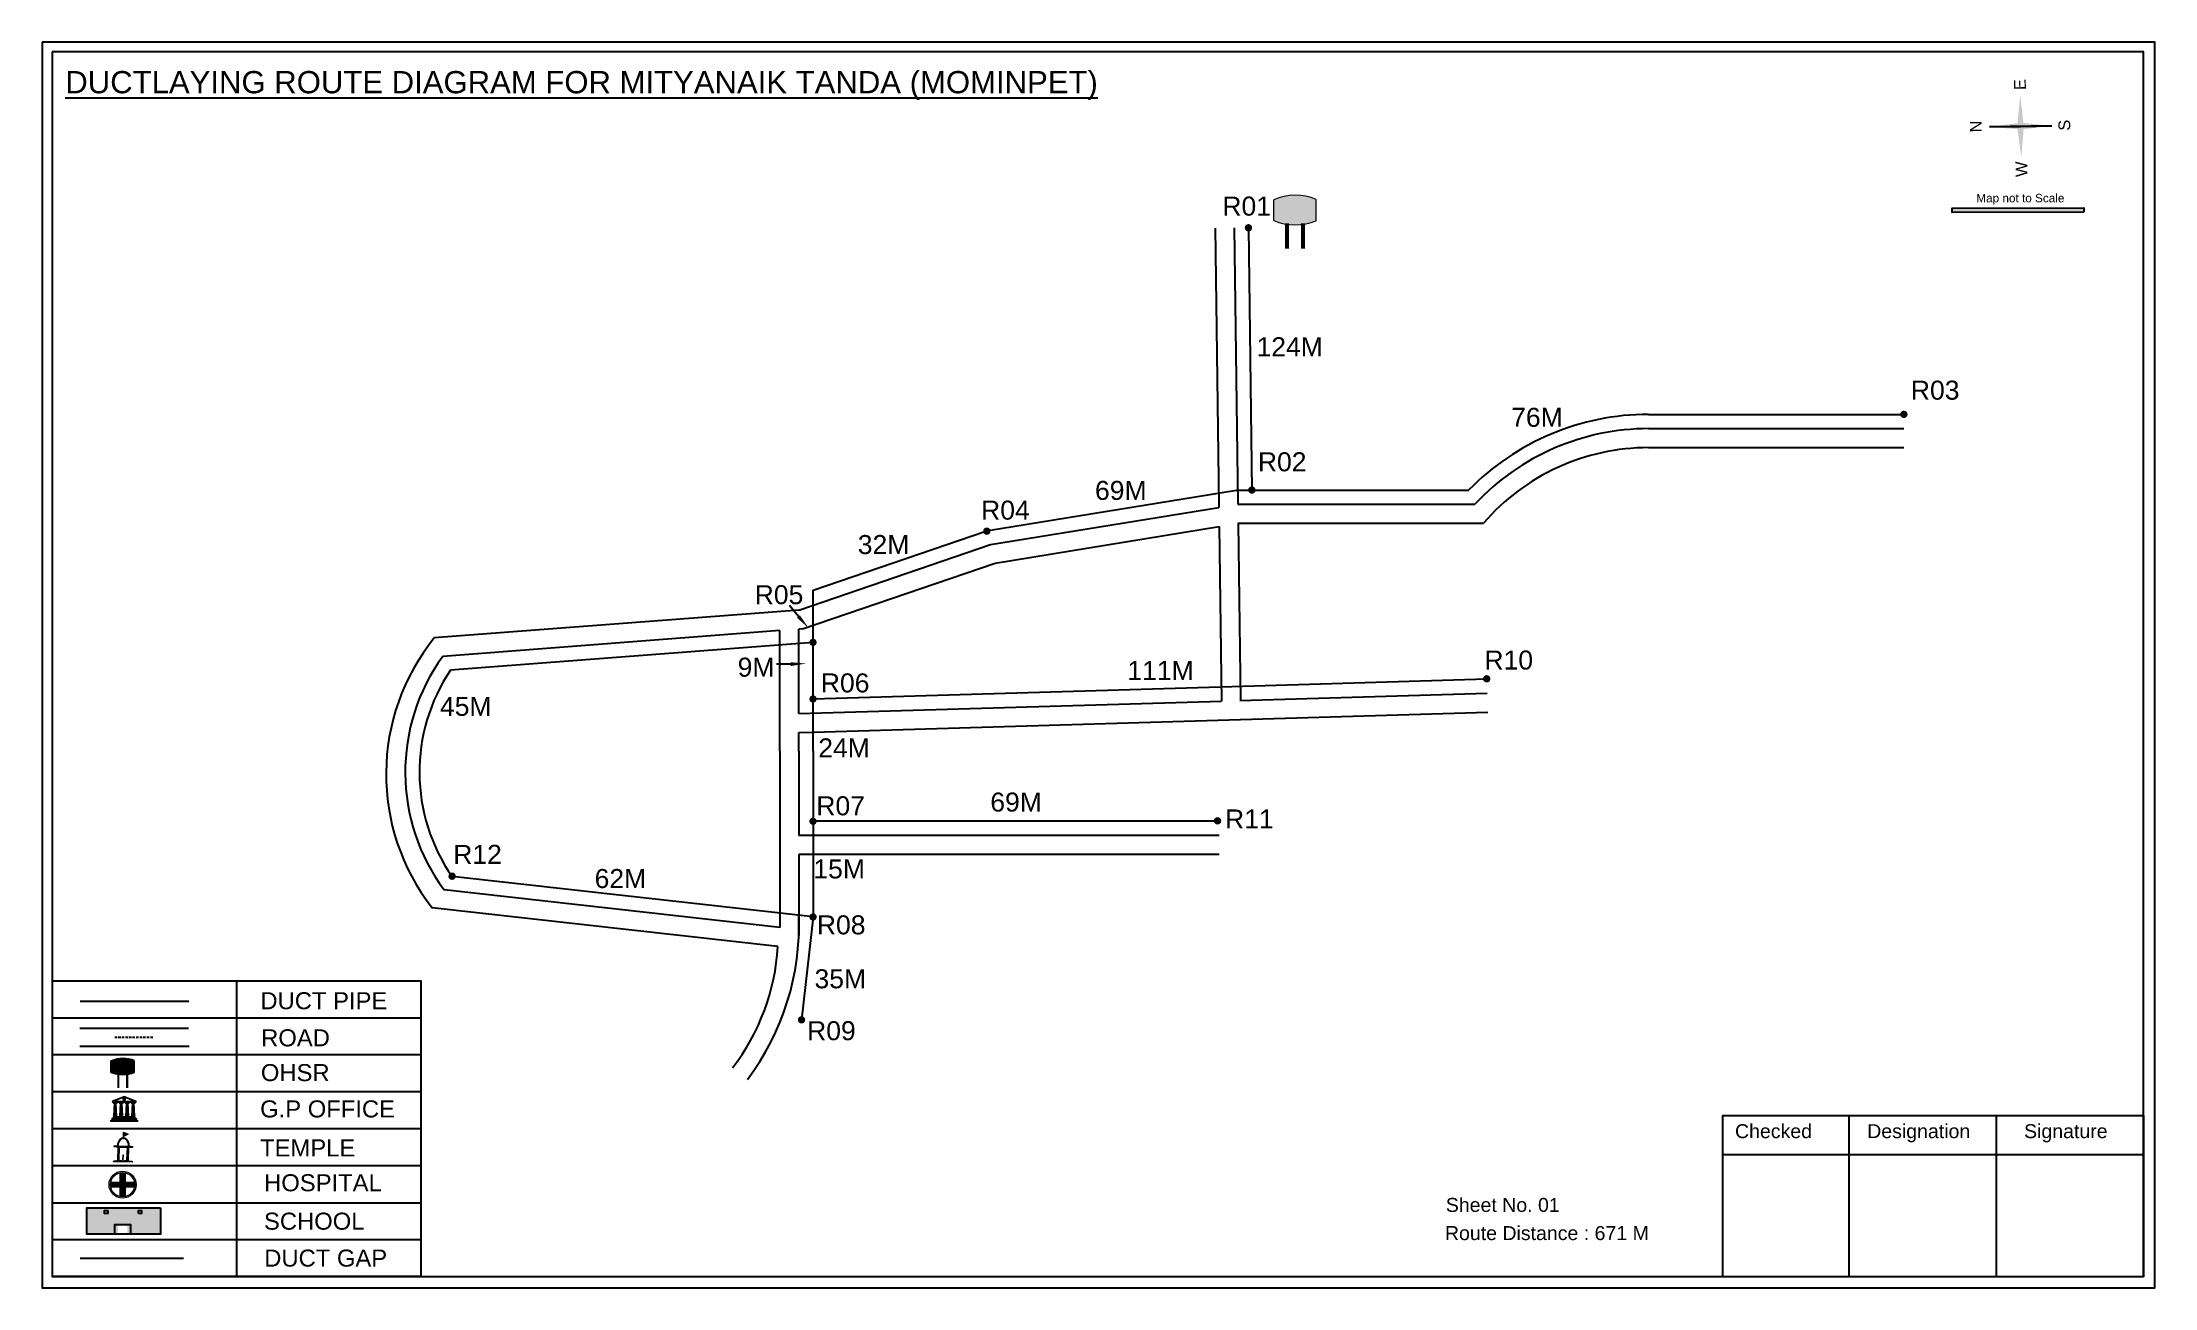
# Model space of a CAD drawing. Header units: inches. Extents: x 1196 to 5959, y 304 to 924.
# Drawn here: x 2825 to 3715, y 304 to 829 of the extents above; entities that cross this region are included whole.
import ezdxf

# ---------------------------------------------------------------- set-up
doc = ezdxf.new("R2010")
doc.units = ezdxf.units.IN
doc.header["$MEASUREMENT"] = 0
doc.linetypes.add('DASHEDX2', pattern=[1.5, 1, -0.5])
for name, color, linetype in [('LANDMARK', 7, 'Continuous'), ('OHT', 7, 'Continuous'), ('pipe', 5, 'Continuous')]:
    doc.layers.add(name, color=color, linetype=linetype)
doc.styles.get("Standard").update_dxf_attribs({"font": 'arial.ttf'})

msp = doc.modelspace()

# ---------------------------------------------------------------- texts
at = {"color": 242, "true_color": 0xcd2027}
msp.add_text('%%UDUCTLAYING ROUTE DIAGRAM FOR MITYANAIK TANDA (MOMINPET)', height=9.375, dxfattribs=at).set_placement((2834.78, 807.5))
for s, p in [('E', (3660.92, 808.9)), ('N', (3642.34, 791.05)), ('S', (3679.62, 791.79)), ('W', (3661.57, 772.3))]:
    msp.add_text(s, height=4.95, rotation=91.00631).set_placement(p)
for s, height, p in [('R01', 8, (3322.31, 755.98)), ('Map not to Scale', 3.5424, (3640.01, 761.6)), ('124M', 8, (3336.71, 696.76)), ('R03', 8, (3612.43, 678.48)), ('76M', 8, (3444.02, 667.05)), ('R02', 8, (3337.28, 648.31)), ('69M', 8, (3268.65, 636.27)), ('R04', 8, (3220.65, 627.95)), ('32M', 8, (3168.69, 613.46)), ('R05', 8, (3125.26, 592.35)), ('9M', 8, (3118.08, 561.83)), ('R10', 8, (3432.74, 564.83)), ('R06', 8, (3153.12, 555.2)), ('111M', 8, (3282.29, 560.44)), ('45M', 8, (2992.64, 545.32)), ('24M', 8, (3152.05, 527.83)), ('R07', 8, (3151.22, 503.44)), ('69M', 8, (3224.54, 505.02)), ('R11', 8, (3323.44, 497.89)), ('R12', 8, (2998.22, 482.99)), ('62M', 8, (3057.81, 472.81)), ('15M', 8, (3149.97, 476.85)), ('R08', 8, (3151.46, 453.3)), ('35M', 8, (3150.46, 430.59)), ('DUCT PIPE', 7.178, (2916.98, 421.76)), ('ROAD ', 7.178, (2917.29, 406.15)), ('R09', 8, (3147.33, 408.72)), ('OHSR', 7.178, (2917.19, 391.49)), ('G.P OFFICE', 7.178, (2916.87, 376.2)), ('TEMPLE', 7.178, (2916.86, 359.78)), ('Checked', 5.886, (3538.34, 367.48)), ('Designation', 5.886, (3594.04, 367.48)), ('Signature', 5.886, (3660.14, 367.48)), ('HOSPITAL', 7.178, (2918.54, 345.1)), ('Sheet No. 01', 5.886, (3416.48, 336.42)), ('SCHOOL', 7.178, (2918.49, 328.93)), ('Route Distance : 671 M', 5.886, (3416.11, 324.55)), ('DUCT GAP', 7.178, (2918.59, 313.38))]:
    msp.add_text(s, height=height).set_placement(p)

# ---------------------------------------------------------------- blocks, each defined once
blk = doc.blocks.new('OHT')
at = {"linetype": 'Continuous', "lineweight": 0, "true_color": 0x0ffffc}
blk.add_hatch(color=4, dxfattribs=at).paths.add_polyline_path([(0.012, 1), (0, 1, 0.101323), (-0.4, 0.916), (-0.4, 0.525, 0.194075), (0.399, 0.521), (0.399, 0.921, 0.097877)])
at = {"color": 4, "linetype": 'Continuous', "lineweight": 0, "true_color": 0x0ffffc, "flags": 128}
for points in [[(-0.4, 0.525), (-0.4, 0.916)], [(0.399, 0.521), (0.399, 0.921)]]:
    blk.add_lwpolyline(points, dxfattribs=at)
at = {"color": 4, "linetype": 'Continuous', "lineweight": 0, "true_color": 0x0ffffc, "const_width": 0.075, "flags": 128}
for points in [[(-0.15, 0), (-0.15, 0.475)], [(0.15, 0), (0.15, 0.473)]]:
    blk.add_lwpolyline(points, dxfattribs=at)
at = {"color": 4, "linetype": 'Continuous', "lineweight": 0, "true_color": 0x0ffffc}
for centre, radius, start, end in [((0.006, -0.019), 1.019, 67.3109, 113.4711), ((0.004, 1.513), 1.068, 247.7682, 291.7007)]:
    blk.add_arc(centre, radius, start, end, dxfattribs=at)
blk = doc.blocks.new('Government_Office')
at = {"linetype": 'Continuous', "lineweight": 0, "true_color": 0xff0000}
h = blk.add_hatch(color=1, dxfattribs=at)
h.paths.add_polyline_path([(0.44, 0.72), (0.45, 0.75), (0, 0.93), (-0.45, 0.75), (-0.44, 0.72)])
h.paths.add_polyline_path([(0.355, 0.75), (-0.355, 0.75), (0, 0.9)], flags=16)
h.paths.add_polyline_path([(0, 0.778, -1), (0, 0.872, -1)], flags=0)
h = blk.add_hatch(color=1, dxfattribs=at)
edge = h.paths.add_edge_path()
edge.add_arc((0, 0.825), 0.0467, 90, 270)
edge.add_arc((0, 0.825), 0.0467, 270, 450)
for points in [[(-0.5, 0.05), (0.5, 0.05), (0.5, 0), (-0.5, 0)], [(-0.45, 0.075), (-0.45, 0.12), (0.45, 0.12), (0.45, 0.075)], [(-0.4, 0.14), (-0.4, 0.18), (0.4, 0.18), (0.4, 0.14)]]:
    blk.add_hatch(color=1, dxfattribs=at).paths.add_polyline_path(points)
h = blk.add_hatch(color=1, dxfattribs=at)
edge = h.paths.add_edge_path()
edge.add_line((-0.27, 0.195), (-0.295, 0.675))
edge.add_line((-0.295, 0.675), (-0.29, 0.675))
edge.add_arc((-0.278, 0.688), 0.0176, 225.30401, 441.56588)
edge.add_line((-0.275, 0.705), (-0.395, 0.705))
edge.add_arc((-0.392, 0.688), 0.0176, 98.43412, 314.69599)
edge.add_line((-0.38, 0.675), (-0.375, 0.675))
edge.add_line((-0.375, 0.675), (-0.4, 0.195))
edge.add_line((-0.4, 0.195), (-0.27, 0.195))
h = blk.add_hatch(color=1, dxfattribs=at)
edge = h.paths.add_edge_path()
edge.add_line((-0.047, 0.195), (-0.072, 0.675))
edge.add_line((-0.072, 0.675), (-0.067, 0.675))
edge.add_arc((-0.054, 0.688), 0.0176, 225.30401, 441.56588)
edge.add_line((-0.052, 0.705), (-0.172, 0.705))
edge.add_arc((-0.169, 0.688), 0.0176, 98.43412, 314.69599)
edge.add_line((-0.157, 0.675), (-0.152, 0.675))
edge.add_line((-0.152, 0.675), (-0.177, 0.195))
edge.add_line((-0.177, 0.195), (-0.047, 0.195))
h = blk.add_hatch(color=1, dxfattribs=at)
edge = h.paths.add_edge_path()
edge.add_line((0.177, 0.195), (0.152, 0.675))
edge.add_line((0.152, 0.675), (0.157, 0.675))
edge.add_arc((0.169, 0.688), 0.0176, 225.30401, 441.56588)
edge.add_line((0.172, 0.705), (0.052, 0.705))
edge.add_arc((0.054, 0.688), 0.0176, 98.43412, 314.69599)
edge.add_line((0.067, 0.675), (0.072, 0.675))
edge.add_line((0.072, 0.675), (0.047, 0.195))
edge.add_line((0.047, 0.195), (0.177, 0.195))
h = blk.add_hatch(color=1, dxfattribs=at)
edge = h.paths.add_edge_path()
edge.add_line((0.4, 0.195), (0.375, 0.675))
edge.add_line((0.375, 0.675), (0.38, 0.675))
edge.add_arc((0.392, 0.688), 0.0176, 225.30401, 441.56588)
edge.add_line((0.395, 0.705), (0.275, 0.705))
edge.add_arc((0.278, 0.688), 0.0176, 98.43412, 314.69599)
edge.add_line((0.29, 0.675), (0.295, 0.675))
edge.add_line((0.295, 0.675), (0.27, 0.195))
edge.add_line((0.27, 0.195), (0.4, 0.195))
at = {"color": 1, "linetype": 'Continuous', "lineweight": 0, "true_color": 0xff0000, "flags": 128}
for points in [[(-0.45, 0.75), (-0.44, 0.72), (0.44, 0.72), (0.45, 0.75), (0, 0.93)], [(-0.355, 0.75), (0.355, 0.75), (0, 0.9)], [(-0.5, 0.05), (0.5, 0.05), (0.5, 0), (-0.5, 0)], [(-0.45, 0.075), (-0.45, 0.12), (0.45, 0.12), (0.45, 0.075)], [(-0.4, 0.14), (-0.4, 0.18), (0.4, 0.18), (0.4, 0.14)]]:
    blk.add_lwpolyline(points, close=True, dxfattribs=at)
for points in [[(0, 0.872, 1), (0, 0.778, 1)], [(-0.27, 0.195), (-0.295, 0.675), (-0.29, 0.675, 1.379694), (-0.275, 0.705), (-0.395, 0.705, 1.379694), (-0.38, 0.675), (-0.375, 0.675), (-0.4, 0.195)], [(-0.047, 0.195), (-0.072, 0.675), (-0.067, 0.675, 1.379694), (-0.052, 0.705), (-0.172, 0.705, 1.379694), (-0.157, 0.675), (-0.152, 0.675), (-0.177, 0.195)], [(0.177, 0.195), (0.152, 0.675), (0.157, 0.675, 1.379694), (0.172, 0.705), (0.052, 0.705, 1.379694), (0.067, 0.675), (0.072, 0.675), (0.047, 0.195)], [(0.4, 0.195), (0.375, 0.675), (0.38, 0.675, 1.379694), (0.395, 0.705), (0.275, 0.705, 1.379694), (0.29, 0.675), (0.295, 0.675), (0.27, 0.195)]]:
    blk.add_lwpolyline(points, format="xyb", close=True, dxfattribs=at)
blk = doc.blocks.new('Temple')
at = {"linetype": 'Continuous', "lineweight": 0, "true_color": 0xff0000}
h = blk.add_hatch(color=1, dxfattribs=at)
edge = h.paths.add_edge_path()
edge.add_line((0.175, 0.49), (0.225, 0.49))
edge.add_line((0.225, 0.49), (0.225, 0.497))
edge.add_line((0.225, 0.497), (0.307, 0.497))
edge.add_line((0.307, 0.497), (0.307, 0.533))
edge.add_line((0.307, 0.533), (0.257, 0.533))
edge.add_line((0.257, 0.533), (0.257, 0.54))
edge.add_line((0.257, 0.54), (0.2, 0.54))
edge.add_spline(control_points=[(0.2, 0.54), (0.2, 0.589), (0.19, 0.638), (0.142, 0.743), (0.092, 0.79), (0.027, 0.805), (0.02, 0.806), (0.012, 0.806)], knot_values=[4.712389, 4.712389, 4.712389, 4.712389, 5.278166, 5.278166, 6.117402, 6.117402, 6.223801, 6.223801, 6.223801, 6.223801], degree=3, periodic=0)
edge.add_line((0.012, 0.806), (0.012, 0.79))
edge.add_line((0.012, 0.79), (-0.012, 0.79))
edge.add_line((-0.012, 0.79), (-0.012, 0.806))
edge.add_spline(control_points=[(-0.012, 0.806), (-0.055, 0.802), (-0.096, 0.781), (-0.171, 0.699), (-0.197, 0.628), (-0.2, 0.55), (-0.2, 0.545), (-0.2, 0.54)], knot_values=[6.343965, 6.343965, 6.343965, 6.343965, 6.956638, 6.956638, 7.795874, 7.795874, 7.853982, 7.853982, 7.853982, 7.853982], degree=3, periodic=0)
edge.add_line((-0.2, 0.54), (-0.257, 0.54))
edge.add_line((-0.257, 0.54), (-0.257, 0.533))
edge.add_line((-0.257, 0.533), (-0.307, 0.533))
edge.add_line((-0.307, 0.533), (-0.307, 0.497))
edge.add_line((-0.307, 0.497), (-0.225, 0.497))
edge.add_line((-0.225, 0.497), (-0.225, 0.49))
edge.add_line((-0.225, 0.49), (-0.175, 0.49))
edge.add_line((-0.175, 0.49), (-0.175, 0.07))
edge.add_arc((-0.205, 0.07), 0.03, -90, 0, ccw=False)
edge.add_line((-0.205, 0.04), (-0.257, 0.04))
edge.add_line((-0.257, 0.04), (-0.257, 0.033))
edge.add_line((-0.257, 0.033), (-0.307, 0.033))
edge.add_line((-0.307, 0.033), (-0.307, 0))
edge.add_line((-0.307, 0), (0.307, 0))
edge.add_line((0.307, 0), (0.307, 0.033))
edge.add_line((0.307, 0.033), (0.257, 0.033))
edge.add_line((0.257, 0.033), (0.257, 0.04))
edge.add_line((0.257, 0.04), (0.205, 0.04))
edge.add_arc((0.205, 0.07), 0.03, 180, 270, ccw=False)
edge.add_line((0.175, 0.07), (0.175, 0.49))
h.paths.add_polyline_path([(0.125, 0.07, -0.414214), (0.095, 0.04), (0.05, 0.04), (0.05, 0.033), (-0.05, 0.033), (-0.05, 0.04), (-0.095, 0.04, -0.414214), (-0.125, 0.07), (-0.125, 0.497), (0.125, 0.497)], flags=16)
edge = h.paths.add_edge_path(flags=16)
edge.add_ellipse((0, 0.54), major_axis=(0, 0.242), ratio=0.722808, start_angle=270, end_angle=450, ccw=False)
edge.add_line((0.175, 0.54), (-0.175, 0.54))
h.paths.add_polyline_path([(0.012, 0.23), (0.012, 0.07), (-0.012, 0.07), (-0.012, 0.23)], flags=0)
h = blk.add_hatch(color=1, dxfattribs=at)
edge = h.paths.add_edge_path()
edge.add_line((0.012, 0.857), (0, 0.85))
edge.add_line((0, 0.85), (-0.003, 0.925))
edge.add_line((-0.003, 0.925), (-0.012, 0.925))
edge.add_line((-0.012, 0.925), (-0.012, 0.806))
edge.add_spline(control_points=[(-0.012, 0.806), (-0.004, 0.807), (0.004, 0.807), (0.012, 0.806)], knot_values=[6.223801, 6.223801, 6.223801, 6.223801, 6.343965, 6.343965, 6.343965, 6.343965], degree=3, periodic=0)
edge.add_line((0.012, 0.806), (0.012, 0.857))
h = blk.add_hatch(color=1, dxfattribs=at)
edge = h.paths.add_edge_path()
edge.add_line((0.012, 0.79), (0.012, 0.806))
edge.add_spline(control_points=[(0.012, 0.806), (0.004, 0.807), (-0.004, 0.807), (-0.012, 0.806)], knot_values=[6.223801, 6.223801, 6.223801, 6.223801, 6.343965, 6.343965, 6.343965, 6.343965], degree=3, periodic=0)
edge.add_line((-0.012, 0.806), (-0.012, 0.79))
edge.add_line((-0.012, 0.79), (0.012, 0.79))
at = {"linetype": 'Continuous', "lineweight": 0, "true_color": 0xe66000}
blk.add_hatch(color=32, dxfattribs=at).paths.add_polyline_path([(-0.006, 1), (0.147, 0.931), (0, 0.85)])
at = {"color": 1, "linetype": 'Continuous', "lineweight": 0, "true_color": 0xff0000, "flags": 128}
for points in [[(0.012, 0.925), (-0.012, 0.925), (-0.012, 0.79), (0.012, 0.79)], [(0.012, 0.23), (-0.012, 0.23), (-0.012, 0.07), (0.012, 0.07)]]:
    blk.add_lwpolyline(points, close=True, dxfattribs=at)
at = {"color": 32, "linetype": 'Continuous', "lineweight": 0, "true_color": 0xe66000, "flags": 128}
blk.add_lwpolyline([(-0.006, 1), (0.147, 0.931), (0, 0.85), (-0.006, 1)], dxfattribs=at)
at = {"color": 1, "linetype": 'Continuous', "lineweight": 0, "true_color": 0xff0000, "flags": 128}
blk.add_lwpolyline([(0.2, 0.54), (0.257, 0.54), (0.257, 0.533), (0.307, 0.533), (0.307, 0.497), (0.225, 0.497), (0.225, 0.49), (0.175, 0.49), (0.175, 0.07, 0.414214), (0.205, 0.04), (0.257, 0.04), (0.257, 0.033), (0.307, 0.033), (0.307, 0), (-0.307, 0), (-0.307, 0.033), (-0.257, 0.033), (-0.257, 0.04), (-0.205, 0.04, 0.414214), (-0.175, 0.07), (-0.175, 0.49), (-0.225, 0.49), (-0.225, 0.497), (-0.307, 0.497), (-0.307, 0.533), (-0.257, 0.533), (-0.257, 0.54), (-0.2, 0.54)], format="xyb", dxfattribs=at)
blk.add_lwpolyline([(-0.175, 0.54), (0.175, 0.54)], dxfattribs=at)
blk.add_lwpolyline([(0.125, 0.497), (0.125, 0.07, -0.414214), (0.095, 0.04), (0.05, 0.04), (0.05, 0.033), (-0.05, 0.033), (-0.05, 0.04), (-0.095, 0.04, -0.414214), (-0.125, 0.07), (-0.125, 0.497)], format="xyb", close=True, dxfattribs=at)
at = {"color": 1, "linetype": 'Continuous', "lineweight": 0, "true_color": 0xff0000}
blk.add_ellipse((0, 0.54), major_axis=(0, 0.242), ratio=0.722808, start_param=4.712389, end_param=7.853982, dxfattribs=at)
blk.add_open_spline([(0.2, 0.54), (0.2, 0.589), (0.19, 0.638), (0.142, 0.743), (0.092, 0.79), (-0.023, 0.816), (-0.085, 0.794), (-0.171, 0.699), (-0.197, 0.628), (-0.2, 0.55), (-0.2, 0.545), (-0.2, 0.54)], degree=3, knots=[4.712389, 4.712389, 4.712389, 4.712389, 5.278166, 5.278166, 6.117402, 6.117402, 6.956638, 6.956638, 7.795874, 7.795874, 7.853982, 7.853982, 7.853982, 7.853982], dxfattribs=at)
blk = doc.blocks.new('*U5')
at = {"color": 0, "linetype": 'DASHEDX2', "transparency": 16777216}
blk.add_line((-8.22, 0), (8.01, 0), dxfattribs=at)
blk = doc.blocks.new('Hospital')
at = {"linetype": 'Continuous', "lineweight": 0, "true_color": 0x000000}
h = blk.add_hatch(color=18, dxfattribs=at)
h.paths.add_polyline_path([(-0.5, 0, 1), (0.5, 0, 1)])
h.paths.add_polyline_path([(0.446, 0, -1), (-0.446, 0, -1)], flags=16)
at = {"linetype": 'Continuous', "true_color": 0xff0000}
blk.add_hatch(color=1, dxfattribs=at).paths.add_polyline_path([(-0.394, 0.08), (-0.08, 0.08), (-0.08, 0.394), (0.08, 0.394), (0.08, 0.08), (0.394, 0.08), (0.394, -0.08), (0.08, -0.08), (0.08, -0.394), (-0.08, -0.394), (-0.08, -0.08), (-0.394, -0.08)])
at = {"color": 1, "linetype": 'Continuous', "true_color": 0xff0000, "flags": 128}
blk.add_lwpolyline([(-0.394, 0.08), (-0.08, 0.08), (-0.08, 0.394), (0.08, 0.394), (0.08, 0.08), (0.394, 0.08), (0.394, -0.08), (0.08, -0.08), (0.08, -0.394), (-0.08, -0.394), (-0.08, -0.08), (-0.394, -0.08)], close=True, dxfattribs=at)
at = {"color": 18, "linetype": 'Continuous', "lineweight": 0, "true_color": 0x000000}
for radius in [0.5, 0.446]:
    blk.add_circle((0, 0), radius, dxfattribs=at)

# ---------------------------------------------------------------- hatches: boundary and pattern name
at = {"true_color": 0x0093dd}
h = msp.add_hatch(color=142, dxfattribs=at)
h.dxf.hatch_style = 1
h.paths.add_polyline_path([(3629.83, 759.1), (3629.83, 757.26), (3685.34, 757.38), (3685.34, 759.23)])
at = {"ltscale": 0.5}
h = msp.add_hatch(color=5, dxfattribs=at)
h.dxf.hatch_style = 1
h.paths.add_polyline_path([(3334.87, 750.88, 1), (3331.76, 750.88, 1)])
h = msp.add_hatch(color=5, dxfattribs=at)
h.dxf.hatch_style = 1
h.paths.add_polyline_path([(3611.05, 672.28, 1), (3607.94, 672.28, 1)])
h = msp.add_hatch(color=5, dxfattribs=at)
h.dxf.hatch_style = 1
h.paths.add_polyline_path([(3336.31, 640.43, 1), (3333.19, 640.43, 1)])
h = msp.add_hatch(color=5, dxfattribs=at)
h.dxf.hatch_style = 1
h.paths.add_polyline_path([(3224.63, 623.1, 1), (3221.51, 623.1, 1)])
h = msp.add_hatch(color=5, dxfattribs=at)
h.dxf.hatch_style = 1
h.paths.add_polyline_path([(3151.4, 576.27, 1), (3148.29, 576.27, 1)])
h = msp.add_hatch(color=5, dxfattribs=at)
h.dxf.hatch_style = 1
h.paths.add_polyline_path([(3435.27, 560.92, 1), (3432.15, 560.92, 1)])
h = msp.add_hatch(color=5, dxfattribs=at)
h.dxf.hatch_style = 1
h.paths.add_polyline_path([(3151.4, 552.43, 1), (3148.29, 552.43, 1)])
h = msp.add_hatch(color=5, dxfattribs=at)
h.dxf.hatch_style = 1
h.paths.add_polyline_path([(3151.4, 500.94, 1), (3148.29, 500.94, 1)])
h = msp.add_hatch(color=5, dxfattribs=at)
h.dxf.hatch_style = 1
h.paths.add_polyline_path([(3321.87, 501.11, 1), (3318.75, 501.11, 1)])
h = msp.add_hatch(color=5, dxfattribs=at)
h.dxf.hatch_style = 1
h.paths.add_polyline_path([(2999.31, 477.78, 1), (2996.2, 477.78, 1)])
h = msp.add_hatch(color=5, dxfattribs=at)
h.dxf.hatch_style = 1
h.paths.add_polyline_path([(3151.4, 460.63, 1), (3148.29, 460.63, 1)])
h = msp.add_hatch(color=5, dxfattribs=at)
h.dxf.hatch_style = 1
h.paths.add_polyline_path([(3146.55, 417.32, 1), (3143.44, 417.32, 1)])
at = {"true_color": 0xc8c92d}
h = msp.add_hatch(color=52, dxfattribs=at)
h.dxf.hatch_style = 1
h.paths.add_polyline_path([(2850.02, 338.17), (2843.86, 338.17), (2843.86, 327.08), (2850.02, 327.08)])
h.paths.add_polyline_path([(2874.87, 338.17), (2868.71, 338.17), (2868.71, 327.08), (2874.87, 327.08)])
at = {"true_color": 0x293189}
h = msp.add_hatch(color=177, dxfattribs=at)
h.dxf.hatch_style = 1
h.paths.add_polyline_path([(2868.71, 338.17), (2850.02, 338.17), (2850.02, 327.08), (2857.03, 327.08), (2857.03, 330.71), (2860.89, 330.71), (2860.89, 327.08), (2868.71, 327.08)])
h.paths.add_polyline_path([(2852.69, 335.7), (2851.32, 335.7), (2851.32, 336.96), (2852.69, 336.96)], flags=16)
h.paths.add_polyline_path([(2865.57, 335.7), (2865.57, 336.96), (2866.94, 336.96), (2866.94, 335.7)], flags=16)

# ---------------------------------------------------------------- linework, layer by layer
for p, q in [((3671.9, 793.81), (3645.6, 793.35)), ((3645.6, 793.35), (3671.9, 793.81)), ((3671.9, 793.81), (3645.6, 793.35)), ((3658.77, 793.58), (3671.9, 793.81)), ((3319.32, 750.7), (3320.83, 634.33)), ((3327.31, 750.8), (3328.83, 634.43)), ((3501.94, 666.28), (3609.49, 666.28)), ((3501.94, 658.28), (3609.49, 658.28)), ((3224.64, 617.45), (3320.84, 633.13)), ((3320.83, 634.33), (3320.84, 633.13)), ((3328.83, 634.43), (3428.76, 634.43)), ((3428.76, 634.43), (3428.89, 634.57)), ((3226.59, 609.66), (3320.95, 625.04)), ((3320.95, 625.04), (3321.9, 551.57)), ((3328.83, 626.43), (3432.33, 626.43)), ((3328.93, 626.34), (3330.11, 626.54)), ((3328.93, 626.43), (3329.9, 551.81)), ((3143.84, 589.85), (3224.64, 617.45)), ((3145.47, 581.95), (3226.59, 609.66)), ((3143.84, 589.85), (2990.21, 578.13)), ((3143.68, 587.17), (3139.9, 591.83)), ((3135.84, 581.22), (2993.79, 570.38)), ((3135.84, 530.4), (3135.84, 581.22)), ((3145.47, 581.95), (3143.84, 581.83)), ((3143.84, 546.25), (3143.84, 581.83)), ((3140.39, 567.09), (3134.39, 567.12)), ((3143.84, 546.25), (3143.84, 552.12)), ((3329.72, 551.81), (3433.89, 554.92)), ((3143.84, 546.25), (3321.9, 551.57)), ((3149.84, 538.43), (3434.13, 546.92)), ((3143.84, 538.25), (3149.84, 538.43)), ((3143.84, 530.4), (3143.84, 538.25)), ((3135.84, 530.4), (3135.84, 456.16)), ((3143.84, 530.4), (3143.84, 494.94)), ((3321, 494.94), (3143.84, 494.94)), ((3321, 494.94), (3149.84, 494.94)), ((3321, 486.94), (3143.84, 486.94)), ((3143.84, 486.94), (3143.84, 452.86)), ((3135.84, 456.16), (2994.45, 471.99)), ((3135.02, 448.2), (2989.35, 464.51)), ((2829.18, 433.61), (2829.18, 310.39)), ((2906.94, 433.61), (2906.94, 309.18)), ((2984.71, 418.05), (2829.18, 418.05)), ((2840.83, 413.76), (2886.72, 413.76)), ((2984.71, 402.5), (2829.18, 402.5)), ((2840.83, 406.24), (2886.95, 406.24)), ((2984.71, 386.95), (2829.18, 386.95)), ((2984.71, 371.39), (2829.18, 371.39)), ((2984.71, 355.84), (2829.18, 355.84)), ((2829.18, 340.29), (2984.71, 340.29)), ((2829.18, 324.74), (2984.71, 324.74)), ((2829.17, 310.16), (2829.17, 309.2)), ((2829.18, 310.39), (2829.18, 309.18)), ((2984.71, 309.18), (2829.18, 309.18))]:
    msp.add_line(p, q)
at = {"color": 1}
msp.add_line((3645.6, 793.35), (3658.76, 793.58), dxfattribs=at)
at = {"color": 242, "true_color": 0xcd2027}
for p, q in [((3586.23, 377.03), (3586.23, 309.14)), ((3648.44, 377.03), (3648.44, 309.14)), ((3533.27, 360.58), (3710.49, 360.58))]:
    msp.add_line(p, q, dxfattribs=at)
for points in [[(2825.06, 828.98), (2825.06, 304.49), (3715.2, 304.49), (3715.2, 828.98)], [(2829.17, 824.97), (2829.17, 309.2), (3710.49, 309.2), (3710.49, 824.97)], [(2874.94, 338.17), (2874.94, 327.08), (2843.86, 327.08), (2843.86, 338.17)], [(2852.69, 336.96), (2852.69, 335.7), (2851.32, 335.7), (2851.32, 336.96)], [(2865.57, 335.7), (2865.57, 336.96), (2866.94, 336.96), (2866.94, 335.7)]]:
    msp.add_lwpolyline(points, close=True)
at = {"color": 142, "true_color": 0x0093dd}
msp.add_lwpolyline([(3685.34, 757.38), (3629.83, 757.26), (3629.83, 759.1), (3685.34, 759.23), (3685.34, 757.38)], dxfattribs=at)
for points in [[(2984.71, 309.18), (2984.71, 433.61), (2829.18, 433.61)], [(2855.7, 327.08), (2855.7, 331.18), (2862.22, 331.18), (2862.22, 327.08)]]:
    msp.add_lwpolyline(points)
at = {"color": 242, "true_color": 0xcd2027}
msp.add_lwpolyline([(3710.49, 309.14), (3533.27, 309.14), (3533.27, 377.03), (3710.49, 377.03)], close=True, dxfattribs=at)
for centre, radius, start, end in [((3501.94, 566.28), 100, 90, 136.92955), ((3501.94, 566.28), 92, 90, 139.16599), ((3061.24, 520.78), 91.3, 141.08348, 218.05228), ((3061.11, 521.63), 83.12, 144.08996, 216.67366), ((3036.12, 457.08), 107.81, 322.98427, 2.24569), ((3043.17, 453.45), 92, 322.20963, 356.72842)]:
    msp.add_arc(centre, radius, start, end)
for points in [[(3660.04, 793.61), (3657.23, 793.56), (3658.52, 806.72)], [(3660.04, 793.61), (3657.23, 793.56), (3658.52, 806.72)], [(3660.05, 793.61), (3657.23, 793.56), (3658.98, 780.43)], [(3660.05, 793.61), (3657.23, 793.56), (3658.98, 780.43)], [(3658.78, 792.28), (3658.73, 795.1), (3671.9, 793.81)], [(3658.78, 792.28), (3658.73, 795.1), (3671.9, 793.81)], [(3144.28, 587.69), (3143.09, 586.64), (3148.03, 582.23)], [(3140.36, 567.89), (3140.42, 566.3), (3146.97, 567.34)]]:
    msp.add_solid(points)
at = {"color": 1}
msp.add_solid([(3658.78, 792.28), (3658.73, 795.1), (3645.6, 793.35)], dxfattribs=at)
msp.add_solid([(3658.78, 792.28), (3658.73, 795.1), (3645.6, 793.35)], dxfattribs=at)
at = {"layer": 'OHT', "color": 5}
msp.add_line((2841, 425.14), (2886.89, 425.14), dxfattribs=at)
at = {"layer": 'OHT', "color": 1}
msp.add_line((2841, 316.96), (2884.59, 316.96), dxfattribs=at)
at = {"layer": 'pipe'}
for p, q in [((3333.31, 750.88), (3334.75, 640.43)), ((3501.94, 672.28), (3609.49, 672.28)), ((3223.68, 623.37), (3328.34, 640.43)), ((3328.34, 640.43), (3426.2, 640.43)), ((3149.84, 598.24), (3222.7, 623.13)), ((3149.84, 552.3), (3149.84, 598.24)), ((3149.84, 576.27), (2997.08, 564.62)), ((3321.65, 557.57), (3433.71, 560.92)), ((3149.84, 552.43), (3321.55, 557.56)), ((3149.84, 530.4), (3149.84, 552.3)), ((3149.84, 530.4), (3149.84, 486.94)), ((3321, 500.94), (3149.84, 500.94)), ((3321, 500.94), (3149.84, 500.94)), ((3149.84, 486.94), (3149.84, 460.63)), ((3149.84, 460.63), (2997.76, 477.66)), ((3149.84, 460.63), (3145, 417.32))]:
    msp.add_line(p, q, dxfattribs=at)
for centre, radius, start, end in [((3501.94, 566.28), 106, 90, 135.60627), ((3061.11, 521.63), 77.12, 146.12558, 214.76747)]:
    msp.add_arc(centre, radius, start, end, dxfattribs=at)

# ---------------------------------------------------------------- block references
at = {"linetype": 'DASHEDX2'}
msp.add_blockref('*U5', (2863.83, 410), dxfattribs=at)
at = {"layer": 'LANDMARK'}
for name, p, xscale, yscale, zscale in [('Government_Office', (2859.59, 374.54), 11.32114773247135, 11.32114773247135, 11.32114773247135), ('Hospital', (2858.91, 347.88), 11.41772014427468, 11.41772014427468, 11.41772014427468)]:
    msp.add_blockref(name, p, dxfattribs=dict(at, xscale=xscale, yscale=yscale, zscale=zscale))
at = {"layer": 'LANDMARK', "xscale": 12.62452535729322, "yscale": 12.62452535729322, "zscale": 12.62452535729322, "rotation": 358.3713438591284}
msp.add_blockref('Temple', (2859.02, 357.41), dxfattribs=at)
at = {"layer": 'OHT'}
for p, xscale, yscale, zscale in [((3352.92, 742.12), 22.41341502807723, 22.41341502807723, 22.41341502807723), ((2859, 388.64), 12.45189723782068, 12.45189723782068, 12.45189723782068)]:
    msp.add_blockref('OHT', p, dxfattribs=dict(at, xscale=xscale, yscale=yscale, zscale=zscale))

msp.set_redraw_order([(e.dxf.handle, doc.entitydb.next_handle()) for e in msp.query("TEXT MTEXT ATTDEF DIMENSION ARC_DIMENSION")])  # texts and dimensions are drawn at this point

doc.saveas('drawing.dxf')
